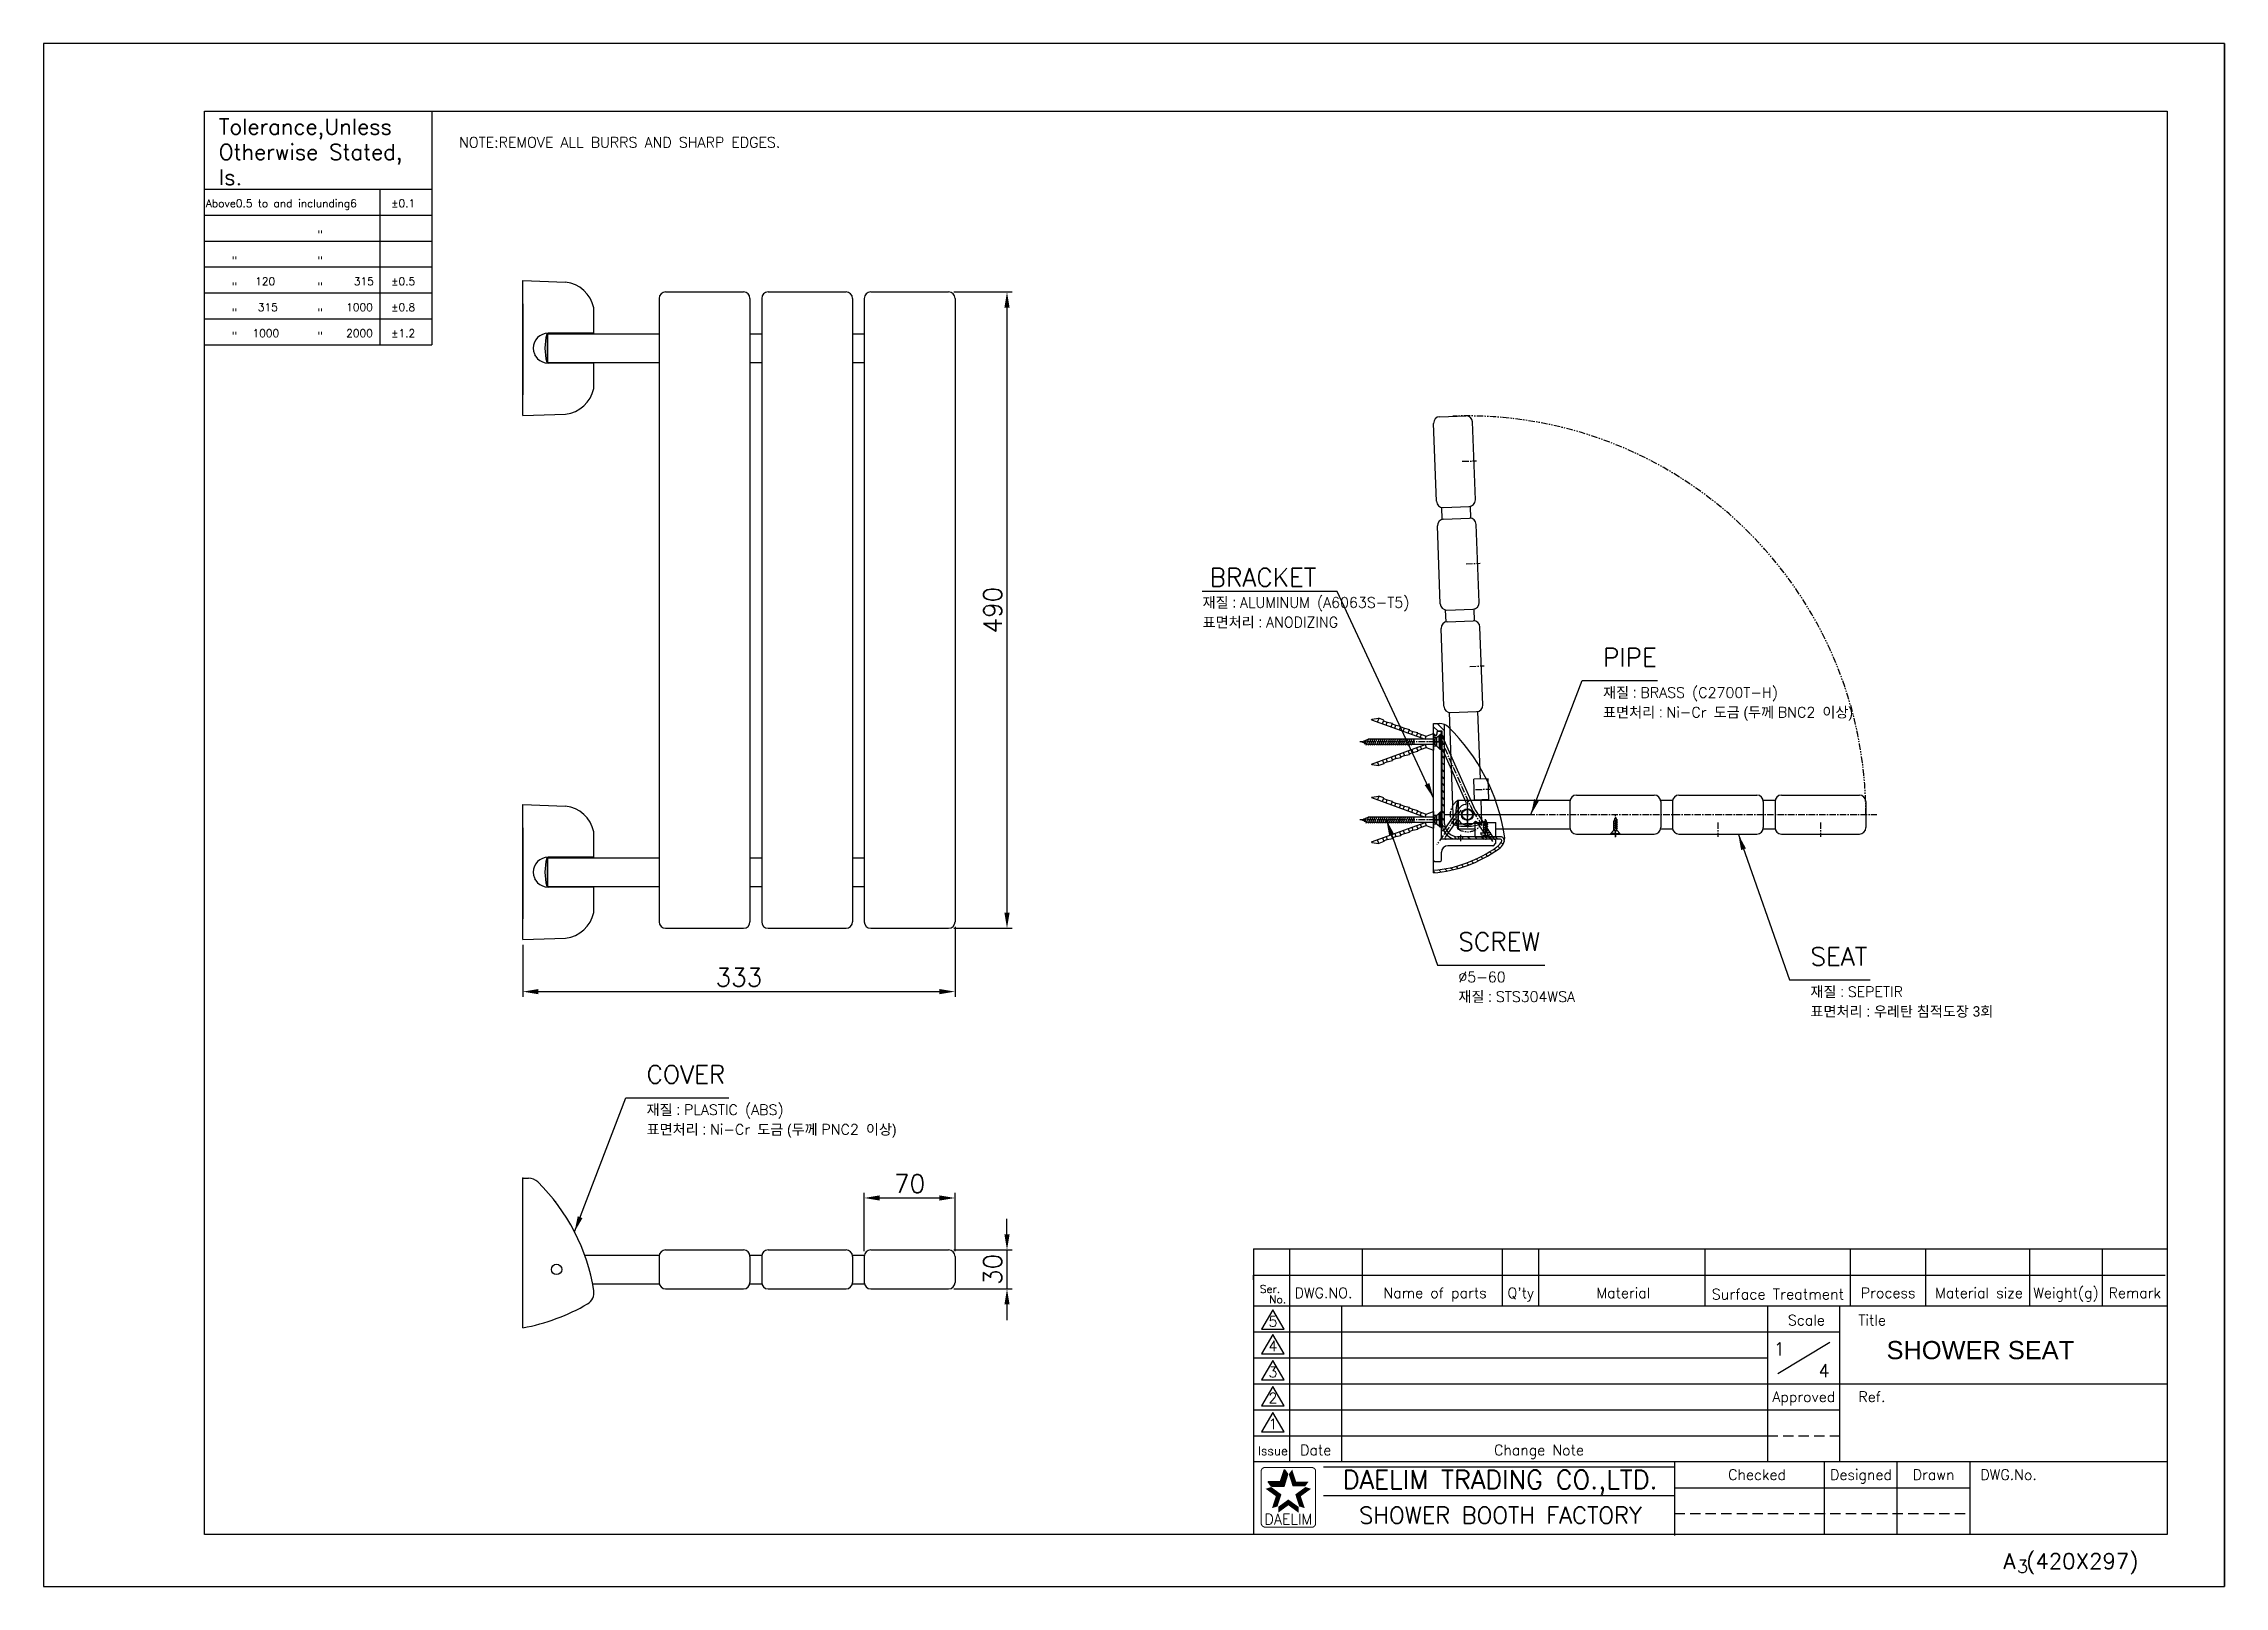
# Model space of a CAD drawing. Header units: inches. Extents: x 1 to 2363, y -2329 to -426.
# Drawn here: x 1 to 421, y -1780.5 to -1483.5 of the extents above; entities that cross this region are included whole.
import ezdxf
from ezdxf.enums import TextEntityAlignment as Align

# ---------------------------------------------------------------- set-up
doc = ezdxf.new("R2010")
doc.units = ezdxf.units.IN
doc.header["$MEASUREMENT"] = 0
for name, pattern in [('CENTER', [2, 1.25, -0.25, 0.25, -0.25]), ('HIDDEN', [0.375, 0.25, -0.125]), ('PHANTOM', [2.5, 1.25, -0.25, 0.25, -0.25, 0.25, -0.25])]:
    doc.linetypes.add(name, pattern=pattern)
doc.layers.get('0').update_dxf_attribs({"color": 2, "linetype": 'CONTINUOUS'})
doc.layers.get('DEFPOINTS').update_dxf_attribs({"linetype": 'CONTINUOUS'})
for name, color, linetype in [('CL', 2, 'CENTER'), ('D', 2, 'CONTINUOUS'), ('DIM', 2, 'CONTINUOUS'), ('DWG', 7, 'CONTINUOUS'), ('PH', 3, 'PHANTOM'), ('TXT', 5, 'CONTINUOUS')]:
    doc.layers.add(name, color=color, linetype=linetype)
doc.styles.add('GHS', font='romans.shx')
doc.styles.add('ROMANS', font='romans', dxfattribs={"height": 0.075529})
doc.styles.get("Standard").update_dxf_attribs({"font": 'ROMANS.SHX'})
doc.styles.add('STYLE1', font='Dotum.ttf')
doc.dimstyles.new('ISO-25', dxfattribs={"dimtxt": 2.5, "dimasz": 2.5, "dimexe": 1.25, "dimexo": 0.625, "dimtad": 1, "dimdec": 4, "dimdsep": 46, "dimlunit": 6, "dimtxsty": 'Standard', "dimcen": 2.5, "dimadec": 0, "dimazin": 0, "dimtfac": 1, "dimtdec": 4, "dimtmove": 0, "dimatfit": 3, "dimfxl": 1, "dimtolj": 1, "dimtzin": 0, "dimarcsym": 0})
doc.dimstyles.get("Standard").update_dxf_attribs({"dimtxt": 0.18, "dimasz": 0.18, "dimexe": 0.18, "dimexo": 0.0625, "dimgap": 0.09, "dimtad": 0, "dimtih": 1, "dimtoh": 1, "dimdec": 4, "dimzin": 0, "dimdsep": 46, "dimtxsty": 'Standard', "dimcen": 0.09, "dimadec": 0, "dimazin": 0, "dimtfac": 1, "dimtdec": 4, "dimtofl": 0, "dimtmove": 0, "dimatfit": 3, "dimfxl": 1, "dimtolj": 1, "dimtzin": 0, "dimarcsym": 0})
pattern_1 = [(135, (1006.7835, -1446.1835), (0.6629126, 0.6629126), [])]

msp = doc.modelspace()

# ---------------------------------------------------------------- texts
at = {"color": 5, "style": 'ROMANS'}
msp.add_text('DAELIM TRADING CO.,LTD.', height=3.6, dxfattribs=at).set_placement((281.5098, -1760.4788), align=Align.MIDDLE)
at = {"layer": 'D', "style": 'GHS'}
for s, p in [('1', (334.2133, -1736.0134)), (' 4', (341.1078, -1740.1776))]:
    msp.add_text(s, height=2.5, dxfattribs=at).set_placement(p)
at = {"layer": 'D', "color": 7, "style": 'GHS'}
for s, height, p in [('A (420X297)', 3, (378.4822, -1777.1353)), ('3', 2.5, (381.0833, -1777.887))]:
    msp.add_text(s, height=height, dxfattribs=at).set_placement(p)
at = {"layer": 'DIM', "style": 'GHS'}
for s, insert, char_height, attachment_point in [('BRACKET', (246.127, -1584.4787), 3.5, 3), ('{\\fGulim|b0|i0|c129|p49;재질 : }ALUMINUM (A6063S-T5)', (224.2133, -1590.0679), 2, 1), ('{\\fGulim|b0|i0|c129|p49;표면처리 : }ANODIZING', (224.2133, -1593.8573), 2, 1), ('PIPE', (301.3448, -1599.8648), 3.5, 1), ('{\\fGulim|b0|i0|c129|p49;재질 : }BRASS (C2700T-H)', (301.3448, -1607.4067), 2, 1), ('{\\fGulim|b0|i0|c129|p49;표면처리 : }Ni-Cr {\\fGulim|b0|i0|c129|p49;도금 (두께 }BNC2 {\\fGulim|b0|i0|c129|p49;이상)}', (301.3448, -1611.1961), 2, 1), ('SCREW', (273.49, -1654.6189), 3.5, 1), ('SEAT', (341.2846, -1657.4566), 3.5, 1), ('%%c5-60', (273.49, -1662.1608), 2, 1), ('{\\fGulim|b0|i0|c129|p49;재질 : }STS304WSA', (273.49, -1665.9501), 2, 1), ('{\\fGulim|b0|i0|c129|p49;재질 : }SEPETIR', (341.2846, -1664.9985), 2, 1), ('{\\fGulim|b0|i0|c129|p49;표면처리 : 우레탄 침적도장 3회}', (341.2846, -1668.7878), 2, 1), ('COVER', (117.142, -1680.1749), 3.5, 1), ('{\\fGulim|b0|i0|c129|p49;재질 : }PLASTIC (ABS)', (117.142, -1687.7168), 2, 1), ('{\\fGulim|b0|i0|c129|p49;표면처리 : }Ni-Cr {\\fGulim|b0|i0|c129|p49;도금 (두께 }PNC2 {\\fGulim|b0|i0|c129|p49;이상)}', (117.142, -1691.5061), 2, 1)]:
    msp.add_mtext(s, dxfattribs=dict(at, insert=insert, char_height=char_height, attachment_point=attachment_point))
at = {"layer": 'DWG', "color": 2, "style": 'ROMANS'}
for s, height, p in [('Tolerance,Unless', 3, (34.7598, -1500.9788)), ('Otherwise Stated,', 3, (34.7598, -1505.836)), ('NOTE:REMOVE ALL BURRS AND SHARP EDGES.', 2, (81.0098, -1503.4788)), ('Is.', 3, (34.7598, -1510.6931)), ('Above0.5 to and inclunding6', 1.5, (32.2598, -1514.9788)), ('%%P0.1', 1.5, (67.9212, -1514.9788)), ('"', 1.5, (53.7598, -1520.9788)), ('"', 1.5, (37.2598, -1525.9788)), ('"', 1.5, (53.7598, -1525.9788)), ('120', 1.5, (41.7598, -1529.9788)), ('315', 1.5, (60.7598, -1529.9788)), ('%%p0.5', 1.5, (67.9337, -1529.9788)), ('"', 1.5, (37.2598, -1530.9788)), ('"', 1.5, (53.7598, -1530.9788)), ('"', 1.5, (37.2598, -1535.9788)), ('315', 1.5, (42.2598, -1534.9788)), ('"', 1.5, (53.7598, -1535.9788)), ('1000', 1.5, (59.2598, -1534.9788)), ('%%P0.8', 1.5, (67.9337, -1534.9788)), ('"', 1.5, (37.2598, -1540.4788)), ('1000', 1.5, (41.2598, -1539.9788)), ('"', 1.5, (53.7598, -1540.4788)), ('2000', 1.5, (59.2598, -1539.9788)), ('%%P1.2', 1.5, (67.9337, -1539.9788)), ('Ser.', 1.5, (235.2598, -1723.9788)), ('No.', 1.5, (237.0098, -1725.9788)), ('Title', 2, (350.5098, -1730.2288)), ('Ref.', 2, (350.5098, -1744.9788)), ('DWG.No.', 2, (374.0098, -1759.9788))]:
    msp.add_text(s, height=height, dxfattribs=at).set_placement(p)
for s, height, p in [('DWG.NO.', 2, (247.5098, -1724.9788)), ('Name of parts', 2, (269.0098, -1724.9788)), ("Q'ty", 2, (285.5098, -1724.9788)), ('Material', 2, (305.2598, -1724.9788)), ('Process', 2, (356.2598, -1724.9788)), ('Material size', 2, (373.7598, -1724.9788)), ('Weight(g)', 2, (390.5098, -1724.9788)), ('Remark', 2, (403.7598, -1724.9788)), ('5', 2, (237.7598, -1730.4788)), ('Scale', 2, (340.5098, -1730.2288)), ('4', 2, (237.7598, -1735.2288)), ('3', 2, (237.7598, -1740.2288)), ('Approved', 2, (340.0098, -1744.9788)), ('2', 2, (237.7598, -1745.2288)), ('1', 2, (237.7598, -1750.2288)), ('Issue', 1.7, (237.7598, -1755.2288)), ('Date', 2, (246.0098, -1755.2288)), ('Change Note', 2, (289.0098, -1755.2288)), ('Checked', 2, (331.0098, -1759.9788)), ('Designed', 2, (351.0098, -1759.9788)), ('Drawn', 2, (365.0098, -1759.9788)), ('DAELIM', 2, (240.7373, -1768.5443))]:
    msp.add_text(s, height=height, dxfattribs=at).set_placement(p, align=Align.CENTER)
at = {"layer": 'DWG', "color": 2, "style": 'ROMANS', "width": 0.907627}
msp.add_text('Surface Treatment', height=2, dxfattribs=at).set_placement((322.2598, -1725.2288), (347.7598, -1725.2288), align=Align.FIT)
at = {"layer": 'TXT', "color": 2, "linetype": 'Continuous', "style": 'ROMANS'}
msp.add_text('SHOWER BOOTH FACTORY', height=3.2, dxfattribs=at).set_placement((281.5966, -1766.7834), align=Align.MIDDLE)
at = {"layer": 'TXT', "insert": (374.0088, -1735.0164), "char_height": 3.5, "width": 63, "attachment_point": 5, "style": 'STYLE1'}
msp.add_mtext('{\\fArial|b0|i0|c0|p32;SHOWER SEAT}', dxfattribs=at)

# ---------------------------------------------------------------- blocks, each defined once
blk = doc.blocks.new('BORDER')
for p, q in [((1, 1), (0, 1)), ((0, 1), (0, 0)), ((1, 0), (1, 1)), ((0, 0), (1, 0))]:
    blk.add_line(p, q)
blk = doc.blocks.new('*D121')
at = {"layer": 'DEFPOINTS', "color": 0, "transparency": 16777216}
for p in [(175.3, -1531.29), (175.3, -1653.79), (186.55, -1653.79)]:
    blk.add_point(p, dxfattribs=at)
at = {"layer": 'DWG', "color": 2, "lineweight": -2, "transparency": 16777216}
for p, q in [((176.3, -1531.29), (187.55, -1531.29)), ((186.55, -1534.29), (186.55, -1650.79)), ((176.3, -1653.79), (187.55, -1653.79))]:
    blk.add_line(p, q, dxfattribs=at)
at = {"layer": 'DWG', "color": 2, "transparency": 16777216}
for points in [[(186.05, -1534.29), (187.05, -1534.29), (186.55, -1531.29)], [(186.05, -1650.79), (187.05, -1650.79), (186.55, -1653.79)]]:
    blk.add_solid(points, dxfattribs=at)
at = {"layer": 'DWG', "color": 2, "transparency": 16777216, "insert": (183.8, -1592.54), "char_height": 3.5, "attachment_point": 5, "rotation": 90, "style": 'GHS'}
blk.add_mtext('\\A1;490', dxfattribs=at)
blk = doc.blocks.new('*D122')
at = {"layer": 'DEFPOINTS', "color": 0, "transparency": 16777216}
for p in [(176.55, -1652.54), (93.3, -1655.98), (176.55, -1665.98)]:
    blk.add_point(p, dxfattribs=at)
at = {"layer": 'DWG', "color": 2, "lineweight": -2, "transparency": 16777216}
for p, q in [((176.55, -1653.54), (176.55, -1666.98)), ((93.3, -1656.98), (93.3, -1666.98)), ((96.3, -1665.98), (173.55, -1665.98))]:
    blk.add_line(p, q, dxfattribs=at)
at = {"layer": 'DWG', "color": 2, "transparency": 16777216}
for points in [[(96.3, -1665.48), (96.3, -1666.48), (93.3, -1665.98)], [(173.55, -1665.48), (173.55, -1666.48), (176.55, -1665.98)]]:
    blk.add_solid(points, dxfattribs=at)
at = {"layer": 'DWG', "color": 2, "transparency": 16777216, "insert": (134.93, -1663.23), "char_height": 3.5, "attachment_point": 5, "style": 'GHS'}
blk.add_mtext('\\A1;333', dxfattribs=at)
blk = doc.blocks.new('*D123')
at = {"layer": 'DEFPOINTS', "color": 0, "transparency": 16777216}
for p in [(175.3, -1715.71), (175.3, -1723.21), (186.55, -1723.21)]:
    blk.add_point(p, dxfattribs=at)
at = {"layer": 'DWG', "color": 2, "lineweight": -2, "transparency": 16777216}
for p, q in [((186.55, -1712.71), (186.55, -1709.71)), ((176.3, -1715.71), (187.55, -1715.71)), ((186.55, -1715.71), (186.55, -1723.21)), ((176.3, -1723.21), (187.55, -1723.21)), ((186.55, -1726.21), (186.55, -1729.21))]:
    blk.add_line(p, q, dxfattribs=at)
at = {"layer": 'DWG', "color": 2, "transparency": 16777216}
for points in [[(186.05, -1712.71), (187.05, -1712.71), (186.55, -1715.71)], [(186.05, -1726.21), (187.05, -1726.21), (186.55, -1723.21)]]:
    blk.add_solid(points, dxfattribs=at)
at = {"layer": 'DWG', "color": 2, "transparency": 16777216, "insert": (183.8, -1719.46), "char_height": 3.5, "attachment_point": 5, "rotation": 90, "style": 'GHS'}
blk.add_mtext('\\A1;30', dxfattribs=at)
blk = doc.blocks.new('*D124')
at = {"layer": 'DEFPOINTS', "color": 0, "transparency": 16777216}
for p in [(176.55, -1705.71), (159.05, -1716.96), (176.55, -1716.96)]:
    blk.add_point(p, dxfattribs=at)
at = {"layer": 'DWG', "color": 2, "lineweight": -2, "transparency": 16777216}
for p, q in [((159.05, -1715.96), (159.05, -1704.71)), ((176.55, -1715.96), (176.55, -1704.71)), ((162.05, -1705.71), (173.55, -1705.71))]:
    blk.add_line(p, q, dxfattribs=at)
at = {"layer": 'DWG', "color": 2, "transparency": 16777216}
for points in [[(162.05, -1705.21), (162.05, -1706.21), (159.05, -1705.71)], [(173.55, -1705.21), (173.55, -1706.21), (176.55, -1705.71)]]:
    blk.add_solid(points, dxfattribs=at)
at = {"layer": 'DWG', "color": 2, "transparency": 16777216, "insert": (167.8, -1702.96), "char_height": 3.5, "attachment_point": 5, "style": 'GHS'}
blk.add_mtext('\\A1;70', dxfattribs=at)

# ---------------------------------------------------------------- dimensions: what is measured, and where the dimension line sits
at = {"layer": 'DWG'}
for base, p1, p2, text, picture, middle in [((186.5514, -1653.7885), (175.3014, -1531.2885), (175.3014, -1653.7885), '490', '*D121', (183.8014, -1592.5385)), ((186.5514, -1723.2101), (175.3014, -1715.7101), (175.3014, -1723.2101), '30', '*D123', (183.8014, -1719.4601))]:
    dim = msp.add_linear_dim(base=base, p1=p1, p2=p2, angle=90, text=text, dimstyle='Standard', override={"dimtxt": 3.5, "dimasz": 3, "dimexe": 1, "dimexo": 1, "dimgap": 1, "dimtad": 1, "dimtih": 0, "dimtoh": 0, "dimdec": 3, "dimzin": 8, "dimtxsty": 'GHS', "dimcen": 0, "dimclrd": 2, "dimclre": 2, "dimclrt": 2, "dimtdec": 3, "dimtix": 1, "dimtofl": 1, "dimtzin": 8}, dxfattribs=at)
    dim.commit()
    dim.dimension.update_dxf_attribs({"geometry": picture, "text_midpoint": middle})
for base, p1, p2, text, picture, middle in [((176.5514, -1665.976), (93.3014, -1655.976), (176.5514, -1652.5385), '333', '*D122', (134.9264, -1663.226)), ((176.5514, -1705.7101), (159.0514, -1716.9601), (176.5514, -1716.9601), '70', '*D124', (167.8014, -1702.9601))]:
    dim = msp.add_linear_dim(base=base, p1=p1, p2=p2, text=text, dimstyle='Standard', override={"dimtxt": 3.5, "dimasz": 3, "dimexe": 1, "dimexo": 1, "dimgap": 1, "dimtad": 1, "dimtih": 0, "dimtoh": 0, "dimdec": 3, "dimzin": 8, "dimtxsty": 'GHS', "dimcen": 0, "dimclrd": 2, "dimclre": 2, "dimclrt": 2, "dimtdec": 3, "dimtix": 1, "dimtofl": 1, "dimtzin": 8}, dxfattribs=at)
    dim.commit()
    dim.dimension.update_dxf_attribs({"geometry": picture, "text_midpoint": middle})

# ---------------------------------------------------------------- hatches: boundary and pattern name
at = {"layer": 'D'}
h = msp.add_hatch(dxfattribs=at)
h.set_pattern_fill('ANSI31', color=256, scale=7.5, style=0)
h.set_pattern_definition(pattern_1)
h.paths.add_polyline_path([(273.3384, -1636.1519), (273.3385, -1636.1519), (273.3385, -1636.6519), (273.3384, -1636.6519, -0.41421356), (270.3384, -1633.6519), (270.3384, -1615.8555), (269.5885, -1615.8555, 0.21886597), (269.3987, -1615.9427), (268.7135, -1615.355), (268.7135, -1614.3556), (269.8389, -1614.3556, -0.10319261), (270.8384, -1614.5642), (270.8384, -1633.6519, 0.41421356)])
h.paths.add_polyline_path([(268.7135, -1615.355), (269.3987, -1615.9427, 0.17910997), (269.3385, -1616.1055), (269.3385, -1616.3554, -0.41421356), (269.0885, -1616.6054), (268.7135, -1616.6054)], flags=16)
h = msp.add_hatch(dxfattribs=at)
h.set_pattern_fill('ANSI31', color=256, scale=7.5, style=0)
h.set_pattern_definition(pattern_1)
h.paths.add_polyline_path([(280.9166, -1638.1046, 0.03516669), (281.1499, -1637.9479, 0.09069089), (281.6469, -1638.1788, -0.05759142), (281.1888, -1638.5247, -0.1354137), (268.7135, -1643.128), (268.7135, -1642.6262, 0.13522306)])
h.paths.add_polyline_path([(281.8266, -1636.9779, 0.5078796), (281.5884, -1636.6519), (280.5074, -1636.6519, -0.08439571), (280.6103, -1636.1519), (281.5884, -1636.1519, -0.5078796), (282.3029, -1637.13, -0.12565977), (281.6469, -1638.1788, -0.09069089), (281.1499, -1637.9479, 0.15121756)])
h.paths.add_polyline_path([(280.6103, -1636.1519, 0.08439571), (280.5074, -1636.6519), (274.5885, -1636.6519), (274.5885, -1636.1519)])

# ---------------------------------------------------------------- linework, layer by layer
at = {"color": 2}
msp.add_line((421.0098, -1483.4788), (421.0098, -1780.4788), dxfattribs=at)
at = {"color": 5}
for p, q in [((32.0098, -1496.4788), (410.0098, -1496.4788)), ((32.0098, -1770.4788), (32.0098, -1496.4788)), ((410.0098, -1496.4788), (410.0098, -1770.4788)), ((410.0098, -1770.4788), (32.0098, -1770.4788))]:
    msp.add_line(p, q, dxfattribs=at)
at = {"linetype": 'ByBlock'}
msp.add_line((270.2135, -1625.2877), (270.2135, -1625.2435), dxfattribs=at)
at = {"layer": 'CL'}
for p, q in [((274.2296, -1563.8925), (276.9778, -1563.792)), ((274.9511, -1583.6293), (277.6992, -1583.5288)), ((275.6725, -1603.3661), (278.4206, -1603.2657)), ((276.3154, -1631.3036), (269.8845, -1616.8597)), ((269.076, -1617.9019), (254.5234, -1617.9019)), ((270.5415, -1617.9019), (268.06, -1617.9019)), ((275.2135, -1629.1519), (275.2135, -1634.6519)), ((275.2135, -1629.1519), (275.2135, -1634.6519)), ((275.2135, -1629.1519), (275.2135, -1634.6519)), ((275.2135, -1629.1519), (275.2135, -1634.6519)), ((275.2135, -1629.1519), (275.2135, -1634.6519)), ((276.7898, -1627.0911), (279.538, -1626.9907)), ((269.076, -1632.9019), (254.5234, -1632.9019)), ((270.5415, -1632.9019), (268.06, -1632.9019)), ((273.9745, -1631.0344), (269.3385, -1637.6553)), ((270.7498, -1631.9019), (287.4624, -1631.9019)), ((270.7498, -1631.9019), (287.4624, -1631.9019)), ((270.7498, -1631.9019), (287.4624, -1631.9019)), ((270.7498, -1631.9019), (287.4624, -1631.9019)), ((270.9455, -1631.9019), (354.0619, -1631.9019)), ((273.0624, -1631.9019), (277.3646, -1631.9019)), ((273.0624, -1631.9019), (277.3646, -1631.9019)), ((275.2135, -1634.194), (275.2135, -1629.6099)), ((275.2135, -1634.194), (275.2135, -1629.6099)), ((275.2135, -1633.8628), (275.2135, -1629.8156)), ((275.2135, -1633.8628), (275.2135, -1629.8156)), ((276.3154, -1631.3036), (280.0757, -1637.094)), ((278.7135, -1636.0591), (278.7135, -1632.7274)), ((278.7135, -1633.6529), (278.7135, -1636.4029)), ((303.7135, -1636.2173), (303.7135, -1632.0118)), ((303.7135, -1633.4029), (303.7135, -1636.1529)), ((323.4635, -1633.4029), (323.4635, -1636.1529)), ((343.2135, -1633.4029), (343.2135, -1636.1529))]:
    msp.add_line(p, q, dxfattribs=at)
at = {"layer": 'CL', "color": 2, "ltscale": 3}
for p, q in [((270.455, -1617.9019), (267.715, -1617.9019)), ((270.455, -1632.9019), (267.715, -1632.9019))]:
    msp.add_line(p, q, dxfattribs=at)
at = {"layer": 'CL', "color": 1}
for p, q in [((275.2135, -1629.1519), (275.2135, -1634.6519)), ((275.2135, -1629.1519), (275.2135, -1634.6519)), ((275.2135, -1629.1519), (275.2135, -1634.6519)), ((275.2135, -1629.1519), (275.2135, -1634.6519)), ((275.2135, -1629.1519), (275.2135, -1634.6519)), ((275.2135, -1634.194), (275.2135, -1629.6099)), ((275.2135, -1634.194), (275.2135, -1629.6099)), ((275.2135, -1634.194), (275.2135, -1629.6099)), ((275.2135, -1634.194), (275.2135, -1629.6099))]:
    msp.add_line(p, q, dxfattribs=at)
at = {"layer": 'CL', "color": 2}
for p, q in [((275.2135, -1629.1519), (275.2135, -1634.6519)), ((275.2135, -1629.1519), (275.2135, -1634.6519)), ((273.0624, -1631.9019), (277.3646, -1631.9019)), ((273.0624, -1631.9019), (277.3646, -1631.9019)), ((275.2135, -1634.194), (275.2135, -1629.6099)), ((275.2135, -1634.194), (275.2135, -1629.6099)), ((273.9635, -1637.0209), (273.9635, -1635.6861))]:
    msp.add_line(p, q, dxfattribs=at)
at = {"layer": 'DEFPOINTS', "color": 0, "linetype": 'ByBlock'}
for p in [(105.0791, -1531.0128), (97.9264, -1539.351), (105.1808, -1553.0929), (98.0514, -1554.9352), (98.0514, -1554.9352), (101.5514, -1554.813), (268.7135, -1614.3556), (268.7135, -1614.3556), (268.7135, -1616.9019), (269.3385, -1616.1055), (269.3385, -1616.1519), (269.3385, -1616.2304), (269.3987, -1615.9427), (269.9635, -1615.9019), (269.9635, -1615.9019), (270.2135, -1616.3692), (270.2999, -1616.5632), (270.2999, -1616.5632), (270.3384, -1615.8555), (270.2135, -1617.2912), (275.0041, -1618.9059), (275.2135, -1629.1519), (105.0791, -1631.8878), (270.8384, -1631.9019), (271.9097, -1631.9019), (272.9957, -1631.0896), (274.2578, -1632.4955), (274.6087, -1632.8506), (274.688, -1632.7674), (275.739, -1631.0365), (275.8182, -1630.9533), (276.1692, -1631.3084), (278.0301, -1633.6752), (283.2343, -1631.9019), (283.2343, -1631.9019), (283.2343, -1631.9019), (283.2343, -1631.9019), (283.2343, -1631.9019), (283.2343, -1631.9019), (270.2135, -1635.9916), (270.2135, -1636.6519), (273.3385, -1634.6519), (275.2135, -1634.6519), (275.3342, -1635.2036), (281.9553, -1636.2478), (282.1069, -1636.36), (282.2773, -1636.6055), (97.9264, -1640.226), (276.0575, -1641.3623), (98.0514, -1645.726), (105.1808, -1653.9679), (98.0514, -1655.8102), (98.0514, -1655.8102), (101.5514, -1655.688)]:
    msp.add_point(p, dxfattribs=at)
at = {"layer": 'DEFPOINTS', "color": 1, "linetype": 'ByBlock'}
for p in [(99.8014, -1539.351), (268.7135, -1614.3556), (275.2135, -1629.1519), (275.2135, -1634.6519), (280.8569, -1636.36), (282.2667, -1636.5819), (99.8014, -1640.226)]:
    msp.add_point(p, dxfattribs=at)
at = {"layer": 'DEFPOINTS', "linetype": 'ByBlock'}
for p in [(268.7135, -1616.9019), (269.3385, -1616.1055), (269.3385, -1616.1519), (269.3385, -1616.2304), (270.2135, -1625.5377)]:
    msp.add_point(p, dxfattribs=at)
at = {"layer": 'DIM'}
for p, q in [((268.8885, -1617.9019), (270.262, -1617.9019)), ((268.8885, -1632.9019), (270.262, -1632.9019))]:
    msp.add_line(p, q, dxfattribs=at)
at = {"layer": 'DWG', "color": 7}
for p, q in [((75.7598, -1496.4788), (75.7598, -1541.4788)), ((32.0098, -1541.4788), (75.7598, -1541.4788)), ((234.0098, -1720.5974), (409.6038, -1720.5974)), ((333.0098, -1726.4788), (333.0098, -1756.4448)), ((346.8706, -1726.4788), (346.8706, -1756.4448)), ((333.0098, -1731.4788), (346.8706, -1731.4788)), ((333.0098, -1746.4788), (346.8706, -1746.4788)), ((234.0098, -1756.4448), (410.0112, -1756.4448)), ((315.0966, -1756.6485), (315.0966, -1770.7023)), ((372.0098, -1756.4448), (372.0098, -1770.4788))]:
    msp.add_line(p, q, dxfattribs=at)
at = {"layer": 'DWG', "color": 2}
for p, q in [((32.0098, -1511.4788), (75.7598, -1511.4788)), ((65.7598, -1511.4788), (65.7598, -1541.4788)), ((32.0098, -1516.4788), (75.7598, -1516.4788)), ((32.0098, -1521.4788), (75.7598, -1521.4788)), ((32.0098, -1526.4788), (75.7598, -1526.4788)), ((32.0098, -1531.4788), (75.7598, -1531.4788)), ((32.0098, -1536.4788), (75.7598, -1536.4788)), ((234.0098, -1715.4788), (410.0098, -1715.4788)), ((234.0098, -1715.4788), (234.0098, -1770.4788)), ((241.0098, -1726.4788), (241.0098, -1715.4788)), ((255.0098, -1726.4788), (255.0098, -1715.4788)), ((282.0098, -1726.4788), (282.0098, -1715.4788)), ((289.0098, -1726.4788), (289.0098, -1715.4788)), ((321.0098, -1726.4788), (321.0098, -1715.4788)), ((349.0098, -1726.4788), (349.0098, -1715.4788)), ((363.5098, -1726.4788), (363.5098, -1715.4788)), ((383.5098, -1726.4788), (383.5098, -1715.4788)), ((397.5098, -1726.4788), (397.5098, -1715.4788)), ((234.0098, -1721.4788), (234.0098, -1720.5974)), ((234.0098, -1726.4788), (410.0098, -1726.4788)), ((241.0098, -1756.4788), (241.0098, -1726.4788)), ((251.0098, -1756.4788), (251.0098, -1726.4788)), ((234.0098, -1731.4788), (333.0098, -1731.4788)), ((335.0098, -1739.4788), (345.0098, -1733.4788)), ((234.0098, -1736.4788), (333.0098, -1736.4788)), ((234.0098, -1741.4788), (410.0098, -1741.4788)), ((234.0098, -1746.4788), (333.0098, -1746.4788)), ((234.0098, -1751.4788), (333.0098, -1751.4788)), ((239.249, -1760.2958), (239.9984, -1757.9895)), ((239.9141, -1761.2112), (240.6635, -1758.9049)), ((240.6635, -1758.9049), (239.9984, -1757.9895)), ((247.5098, -1757.4788), (315.0098, -1757.4788)), ((344.0098, -1770.4788), (344.0098, -1756.4788)), ((358.0098, -1770.4788), (358.0098, -1756.4788)), ((237.4891, -1761.2112), (236.824, -1760.2958)), ((236.824, -1760.2958), (239.249, -1760.2958)), ((237.4891, -1761.2112), (239.9141, -1761.2112)), ((247.5098, -1762.9788), (315.0098, -1762.9788)), ((315.0966, -1761.4788), (372.0098, -1761.4788))]:
    msp.add_line(p, q, dxfattribs=at)
at = {"layer": 'DWG'}
for p, q in [((93.3014, -1555.101), (93.3014, -1529.101)), ((93.3014, -1529.101), (101.5514, -1529.3891)), ((119.5514, -1532.5385), (119.5514, -1652.5385)), ((120.8014, -1531.2885), (135.8014, -1531.2885)), ((137.0514, -1532.5385), (137.0514, -1652.5385)), ((139.3014, -1532.5385), (139.3014, -1652.5385)), ((140.5514, -1531.2885), (155.5514, -1531.2885)), ((156.8014, -1532.5385), (156.8014, -1652.5385)), ((159.0514, -1532.5385), (159.0514, -1652.5385)), ((160.3014, -1531.2885), (175.3014, -1531.2885)), ((176.5514, -1532.5385), (176.5514, -1652.5385)), ((93.3014, -1533.5932), (93.3014, -1551.0932)), ((107.0014, -1539.351), (107.0014, -1534.8273)), ((97.9645, -1539.351), (98.0514, -1539.351)), ((98.0514, -1539.351), (98.0514, -1544.351)), ((98.0514, -1544.726), (98.0514, -1539.476)), ((98.0514, -1543.351), (98.0514, -1540.851)), ((98.1764, -1539.351), (119.5514, -1539.351)), ((98.1764, -1539.351), (102.5514, -1539.351)), ((98.1764, -1539.351), (102.5514, -1539.351)), ((107.0014, -1539.226), (98.1895, -1539.226)), ((137.0514, -1539.351), (139.3014, -1539.351)), ((156.8014, -1539.351), (159.0514, -1539.351)), ((97.9645, -1544.851), (98.0514, -1544.851)), ((98.0514, -1544.351), (98.0514, -1544.851)), ((98.1764, -1544.851), (119.5514, -1544.851)), ((98.1764, -1544.851), (105.0201, -1544.851)), ((98.1764, -1544.851), (105.0201, -1544.851)), ((107.0014, -1544.976), (98.1895, -1544.976)), ((107.0014, -1549.3748), (107.0014, -1544.851)), ((137.0514, -1544.851), (139.3014, -1544.851)), ((156.8014, -1544.851), (159.0514, -1544.851)), ((93.3014, -1555.101), (101.5514, -1554.813)), ((269.2561, -1571.5793), (268.7082, -1556.5893)), ((269.9117, -1555.2945), (274.9084, -1555.1118)), ((276.7511, -1571.3053), (276.2032, -1556.3153)), ((270.3833, -1575.0404), (270.3011, -1572.7919)), ((270.5509, -1572.7828), (275.5476, -1572.6001)), ((270.6331, -1575.0313), (275.6298, -1574.8486)), ((275.8796, -1574.8395), (275.7974, -1572.591)), ((269.9775, -1591.3161), (269.4296, -1576.3261)), ((277.4725, -1591.0421), (276.9246, -1576.0522)), ((271.1047, -1594.7772), (271.0225, -1592.5287)), ((271.2723, -1592.5196), (276.269, -1592.337)), ((271.3545, -1594.7681), (276.3512, -1594.5855)), ((276.601, -1594.5763), (276.5188, -1592.3278)), ((278.1939, -1610.779), (277.646, -1595.789)), ((270.6989, -1611.0529), (270.151, -1596.0629)), ((272.5247, -1633.6263), (271.7439, -1612.2656)), ((271.9937, -1612.2564), (276.9904, -1612.0738)), ((277.7151, -1625.056), (277.2402, -1612.0647)), ((268.7135, -1643.128), (268.7135, -1614.3556)), ((268.7135, -1614.3556), (269.8389, -1614.3556)), ((268.7135, -1616.6054), (269.0885, -1616.6054)), ((268.7135, -1617.0894), (268.7135, -1616.9019)), ((268.9635, -1616.6519), (269.0885, -1616.6519)), ((269.776, -1616.6519), (269.026, -1617.4019)), ((269.3385, -1616.1055), (269.3385, -1616.3554)), ((269.3385, -1616.1519), (269.3385, -1616.4019)), ((269.9635, -1616.4644), (269.3385, -1617.0894)), ((270.3384, -1615.8555), (269.5885, -1615.8555)), ((269.9635, -1615.9019), (269.5885, -1615.9019)), ((269.776, -1617.9019), (269.776, -1616.6519)), ((269.901, -1616.6519), (269.776, -1616.6519)), ((269.901, -1616.6519), (269.901, -1619.1519)), ((270.2135, -1616.4644), (269.9635, -1616.4644)), ((269.9635, -1619.3394), (269.9635, -1616.4644)), ((270.2135, -1616.3161), (270.2135, -1616.1519)), ((270.2135, -1629.0766), (270.2135, -1616.3161)), ((276.727, -1630.9987), (270.2351, -1616.4177)), ((270.3384, -1633.6519), (270.3384, -1615.8555)), ((270.8384, -1633.6519), (270.8384, -1614.5642)), ((254.901, -1617.9019), (256.1081, -1617.4019)), ((254.901, -1617.9019), (256.1081, -1618.4019)), ((255.4408, -1618.3144), (255.7741, -1617.4894)), ((255.755, -1618.5269), (256.26, -1617.2769)), ((269.026, -1617.4019), (256.1081, -1617.4019)), ((269.026, -1618.4019), (256.1081, -1618.4019)), ((256.155, -1618.5269), (256.66, -1617.2769)), ((256.555, -1618.5269), (257.06, -1617.2769)), ((256.955, -1618.5269), (257.46, -1617.2769)), ((257.355, -1618.5269), (257.86, -1617.2769)), ((257.755, -1618.5269), (258.26, -1617.2769)), ((258.155, -1618.5269), (258.66, -1617.2769)), ((258.555, -1618.5269), (259.06, -1617.2769)), ((258.955, -1618.5269), (259.46, -1617.2769)), ((259.355, -1618.5269), (259.86, -1617.2769)), ((259.755, -1618.5269), (260.26, -1617.2769)), ((260.155, -1618.5269), (260.66, -1617.2769)), ((260.555, -1618.5269), (261.06, -1617.2769)), ((260.955, -1618.5269), (261.46, -1617.2769)), ((261.355, -1618.5269), (261.86, -1617.2769)), ((261.755, -1618.5269), (262.26, -1617.2769)), ((262.08, -1618.5269), (262.585, -1617.2769)), ((262.48, -1618.5269), (262.985, -1617.2769)), ((262.88, -1618.5269), (263.385, -1617.2769)), ((263.28, -1618.5269), (263.785, -1617.2769)), ((263.68, -1618.5269), (264.185, -1617.2769)), ((264.08, -1618.5269), (264.585, -1617.2769)), ((264.48, -1618.5269), (264.901, -1617.4849)), ((264.901, -1617.4019), (264.901, -1618.4019)), ((268.7135, -1640.6519), (268.7135, -1617.0894)), ((269.3385, -1617.0894), (268.7135, -1617.0894)), ((269.3385, -1618.7144), (268.7135, -1618.7144)), ((269.026, -1618.4019), (269.026, -1617.4019)), ((269.776, -1619.1519), (269.026, -1618.4019)), ((269.3385, -1618.7144), (269.3385, -1617.0894)), ((269.9635, -1619.3394), (269.3385, -1618.7144)), ((269.776, -1617.9019), (269.776, -1619.1519)), ((269.901, -1619.1519), (269.776, -1619.1519)), ((270.2135, -1619.3394), (269.9635, -1619.3394)), ((275.0012, -1629.5811), (270.6919, -1619.9023)), ((279.2141, -1625.0012), (276.4659, -1625.1016)), ((276.612, -1629.099), (276.4659, -1625.1016)), ((279.3602, -1628.9985), (279.2141, -1625.0012)), ((270.2135, -1636.6519), (270.2135, -1629.0766)), ((273.3766, -1629.1519), (273.4635, -1629.1519)), ((273.4635, -1629.6519), (273.4635, -1629.1519)), ((273.4635, -1629.2769), (273.4635, -1634.5269)), ((273.5885, -1629.1519), (294.9635, -1629.1519)), ((279.3602, -1628.9985), (276.612, -1629.099)), ((278.021, -1633.4254), (277.8612, -1629.0533)), ((294.9635, -1629.4019), (294.9635, -1634.4019)), ((296.2135, -1628.1519), (311.2135, -1628.1519)), ((312.4635, -1629.1519), (314.7135, -1629.1519)), ((312.4635, -1629.4019), (312.4635, -1634.4019)), ((314.7135, -1629.4019), (314.7135, -1634.4019)), ((315.9635, -1628.1519), (330.9635, -1628.1519)), ((332.2135, -1629.1519), (334.4635, -1629.1519)), ((332.2135, -1629.4019), (332.2135, -1634.4019)), ((334.4635, -1629.4019), (334.4635, -1634.4019)), ((335.7135, -1628.1519), (350.7135, -1628.1519)), ((351.9635, -1629.4019), (351.9635, -1634.4019)), ((93.3014, -1655.976), (93.3014, -1629.976)), ((93.3014, -1629.976), (101.5514, -1630.2641)), ((254.901, -1632.9019), (256.1081, -1632.4019)), ((254.901, -1632.9019), (256.1081, -1633.4019)), ((255.1266, -1633.102), (255.303, -1632.6654)), ((255.4408, -1633.3144), (255.7741, -1632.4894)), ((255.755, -1633.5269), (256.26, -1632.2769)), ((269.026, -1632.4019), (256.1081, -1632.4019)), ((269.026, -1633.4019), (256.1081, -1633.4019)), ((256.155, -1633.5269), (256.66, -1632.2769)), ((256.555, -1633.5269), (257.06, -1632.2769)), ((256.955, -1633.5269), (257.46, -1632.2769)), ((257.355, -1633.5269), (257.86, -1632.2769)), ((257.755, -1633.5269), (258.26, -1632.2769)), ((258.155, -1633.5269), (258.66, -1632.2769)), ((258.555, -1633.5269), (259.06, -1632.2769)), ((258.955, -1633.5269), (259.46, -1632.2769)), ((259.355, -1633.5269), (259.86, -1632.2769)), ((259.755, -1633.5269), (260.26, -1632.2769)), ((260.155, -1633.5269), (260.66, -1632.2769)), ((260.555, -1633.5269), (261.06, -1632.2769)), ((260.955, -1633.5269), (261.46, -1632.2769)), ((261.355, -1633.5269), (261.86, -1632.2769)), ((261.755, -1633.5269), (262.26, -1632.2769)), ((262.08, -1633.5269), (262.585, -1632.2769)), ((262.48, -1633.5269), (262.985, -1632.2769)), ((262.88, -1633.5269), (263.385, -1632.2769)), ((263.28, -1633.5269), (263.785, -1632.2769)), ((263.68, -1633.5269), (264.185, -1632.2769)), ((264.08, -1633.5269), (264.585, -1632.2769)), ((264.48, -1633.5269), (264.901, -1632.4849)), ((264.901, -1632.4019), (264.901, -1633.4019)), ((269.3385, -1632.0894), (268.7135, -1632.0894)), ((269.3385, -1633.7144), (268.7135, -1633.7144)), ((269.776, -1631.6519), (269.026, -1632.4019)), ((269.026, -1633.4019), (269.026, -1632.4019)), ((269.776, -1634.1519), (269.026, -1633.4019)), ((269.9635, -1631.4644), (269.3385, -1632.0894)), ((269.3385, -1633.7144), (269.3385, -1632.0894)), ((269.9635, -1634.3394), (269.3385, -1633.7144)), ((269.776, -1632.9019), (269.776, -1631.6519)), ((269.901, -1631.6519), (269.776, -1631.6519)), ((269.776, -1632.9019), (269.776, -1634.1519)), ((269.901, -1631.6519), (269.901, -1634.1519)), ((269.901, -1632.9019), (269.901, -1631.9019)), ((269.9635, -1634.3394), (269.9635, -1631.4644)), ((270.2135, -1631.4644), (269.9635, -1631.4644)), ((273.5649, -1630.7476), (270.6683, -1634.8845)), ((273.1623, -1633.0661), (270.9269, -1636.2585)), ((273.0289, -1633.7329), (272.5292, -1633.7512)), ((272.5324, -1633.8381), (272.5292, -1633.7512)), ((272.6542, -1633.7466), (277.9007, -1633.5549)), ((278.0256, -1633.5503), (273.0289, -1633.7329)), ((273.4635, -1634.6519), (273.4635, -1629.6519)), ((273.4635, -1630.6519), (273.4635, -1633.1519)), ((276.7135, -1636.1519), (276.7135, -1633.4019)), ((276.7135, -1633.4019), (280.7135, -1633.4019)), ((276.7953, -1631.1245), (280.3109, -1636.5381)), ((277.0443, -1633.344), (278.9417, -1636.2658)), ((278.0288, -1633.6372), (278.0256, -1633.5503)), ((279.151, -1633.7812), (278.276, -1634.1347)), ((279.065, -1633.4159), (278.2896, -1633.7292)), ((278.9136, -1633.0771), (278.3798, -1633.2928)), ((278.7135, -1632.9019), (278.401, -1633.6564)), ((278.401, -1635.3519), (278.401, -1633.6564)), ((278.7135, -1632.9019), (279.026, -1633.6564)), ((279.026, -1635.3519), (279.026, -1633.6564)), ((280.7135, -1636.1519), (280.7135, -1633.4019)), ((304.151, -1632.9317), (303.276, -1633.2852)), ((304.151, -1633.3317), (303.276, -1633.6852)), ((304.151, -1633.7317), (303.276, -1634.0852)), ((303.7135, -1632.4019), (303.401, -1633.1564)), ((303.401, -1634.923), (303.401, -1633.1564)), ((303.9136, -1632.6276), (303.477, -1632.804)), ((303.7135, -1632.4019), (304.026, -1633.1564)), ((304.026, -1634.923), (304.026, -1633.1564)), ((93.3014, -1634.4682), (93.3014, -1651.9682)), ((107.0014, -1640.226), (107.0014, -1635.7023)), ((269.901, -1634.1519), (269.776, -1634.1519)), ((270.2135, -1634.3394), (269.9635, -1634.3394)), ((280.4232, -1636.6519), (270.2135, -1636.6519)), ((280.1099, -1637.9019), (271.4635, -1637.9019)), ((281.5884, -1636.1519), (273.3384, -1636.1519)), ((281.5884, -1636.6519), (273.3384, -1636.6519)), ((273.3766, -1634.6519), (273.4635, -1634.6519)), ((273.5885, -1634.6519), (276.7135, -1634.6519)), ((273.5885, -1636.6519), (273.5885, -1636.1519)), ((274.3385, -1636.6519), (274.3385, -1636.1519)), ((276.7135, -1636.1519), (280.7135, -1636.1519)), ((277.7135, -1635.4019), (278.7135, -1635.4019)), ((277.7135, -1635.424), (277.7135, -1635.4019)), ((279.151, -1634.1812), (278.276, -1634.5347)), ((279.151, -1634.5812), (278.276, -1634.9347)), ((279.151, -1634.9812), (278.276, -1635.3347)), ((279.7135, -1635.4019), (278.7135, -1635.4019)), ((279.7135, -1635.424), (279.7135, -1635.4019)), ((280.2867, -1637.8287), (280.6403, -1637.4751)), ((280.7135, -1634.6519), (294.9635, -1634.6519)), ((280.7135, -1637.2984), (280.7135, -1636.8987)), ((296.2135, -1635.6519), (311.2135, -1635.6519)), ((302.8385, -1635.5269), (303.3717, -1634.9937)), ((302.8385, -1635.6519), (302.8385, -1635.5269)), ((303.7135, -1635.5269), (302.8385, -1635.5269)), ((303.7135, -1635.6519), (302.8385, -1635.6519)), ((304.151, -1634.1317), (303.276, -1634.4852)), ((304.151, -1634.5317), (303.276, -1634.8852)), ((303.392, -1634.9644), (304.035, -1634.9644)), ((303.7135, -1635.5269), (304.5885, -1635.5269)), ((303.7135, -1635.6519), (304.5885, -1635.6519)), ((304.5885, -1635.5269), (304.0553, -1634.9937)), ((304.5885, -1635.6519), (304.5885, -1635.5269)), ((312.4635, -1634.6519), (314.7135, -1634.6519)), ((315.9635, -1635.6519), (330.9635, -1635.6519)), ((332.2135, -1634.6519), (334.4635, -1634.6519)), ((335.7135, -1635.6519), (350.7135, -1635.6519)), ((97.9645, -1640.226), (98.0514, -1640.226)), ((98.0514, -1640.226), (98.0514, -1645.226)), ((98.0514, -1645.601), (98.0514, -1640.351)), ((98.0514, -1644.226), (98.0514, -1641.726)), ((98.1764, -1640.226), (119.5514, -1640.226)), ((98.1764, -1640.226), (102.5514, -1640.226)), ((107.0014, -1640.101), (98.1895, -1640.101)), ((137.0514, -1640.226), (139.3014, -1640.226)), ((156.8014, -1640.226), (159.0514, -1640.226)), ((268.9635, -1640.9019), (269.9635, -1640.9019)), ((270.2135, -1640.6519), (270.2135, -1639.1519)), ((97.9645, -1645.726), (98.0514, -1645.726)), ((98.0514, -1645.226), (98.0514, -1645.726)), ((98.1764, -1645.726), (119.5514, -1645.726)), ((98.1764, -1645.726), (105.0201, -1645.726)), ((107.0014, -1645.851), (98.1895, -1645.851)), ((107.0014, -1650.2498), (107.0014, -1645.726)), ((137.0514, -1645.726), (139.3014, -1645.726)), ((156.8014, -1645.726), (159.0514, -1645.726)), ((120.8014, -1653.7885), (135.8014, -1653.7885)), ((140.5514, -1653.7885), (155.5514, -1653.7885)), ((160.3014, -1653.7885), (175.3014, -1653.7885)), ((93.3014, -1655.976), (101.5514, -1655.688)), ((93.3014, -1730.6862), (93.3014, -1701.9139)), ((93.3014, -1701.9139), (94.4268, -1701.9139)), ((93.3014, -1728.2101), (93.3014, -1704.6476)), ((105.2221, -1716.7101), (119.5514, -1716.7101)), ((119.5514, -1716.9601), (119.5514, -1721.9601)), ((120.8014, -1715.7101), (135.8014, -1715.7101)), ((137.0514, -1716.7101), (139.3014, -1716.7101)), ((137.0514, -1716.9601), (137.0514, -1721.9601)), ((139.3014, -1716.9601), (139.3014, -1721.9601)), ((140.5514, -1715.7101), (155.5514, -1715.7101)), ((156.8014, -1716.7101), (159.0514, -1716.7101)), ((156.8014, -1716.9601), (156.8014, -1721.9601)), ((159.0514, -1716.9601), (159.0514, -1721.9601)), ((160.3014, -1715.7101), (175.3014, -1715.7101)), ((176.5514, -1716.9601), (176.5514, -1721.9601)), ((106.7429, -1722.2101), (119.5514, -1722.2101)), ((120.8014, -1723.2101), (135.8014, -1723.2101)), ((137.0514, -1722.2101), (139.3014, -1722.2101)), ((140.5514, -1723.2101), (155.5514, -1723.2101)), ((156.8014, -1722.2101), (159.0514, -1722.2101)), ((160.3014, -1723.2101), (175.3014, -1723.2101))]:
    msp.add_line(p, q, dxfattribs=at)
at = {"layer": 'DWG', "color": 4}
for p, q in [((256.7536, -1613.6397), (256.7963, -1613.5222)), ((256.7536, -1613.6397), (267.0902, -1617.4019)), ((256.7963, -1613.5222), (258.1847, -1613.3625)), ((258.1847, -1613.3625), (257.9282, -1614.0672)), ((259.1244, -1613.7045), (258.1847, -1613.3625)), ((258.8679, -1614.4092), (259.1244, -1613.7045)), ((259.0816, -1613.8219), (259.7864, -1614.0785)), ((259.5726, -1614.6658), (259.7864, -1614.0785)), ((259.7864, -1614.0785), (260.7689, -1614.303)), ((260.5123, -1615.0078), (260.7689, -1614.303)), ((260.7261, -1614.4205), (261.4309, -1614.677)), ((261.2171, -1615.2643), (261.4309, -1614.677)), ((261.4309, -1614.677), (262.4133, -1614.9016)), ((262.1568, -1615.6063), (262.4133, -1614.9016)), ((262.3706, -1615.019), (263.0753, -1615.2755)), ((262.8616, -1615.8628), (263.0753, -1615.2755)), ((263.0753, -1615.2755), (264.0578, -1615.5001)), ((263.8013, -1616.2049), (264.0578, -1615.5001)), ((264.015, -1615.6175), (264.7198, -1615.8741)), ((264.506, -1616.4614), (264.7198, -1615.8741)), ((264.7198, -1615.8741), (265.7022, -1616.0986)), ((265.4457, -1616.8034), (265.7022, -1616.0986)), ((265.6595, -1616.2161), (267.3039, -1616.8146)), ((267.3039, -1616.8146), (268.7135, -1616.3016)), ((268.7135, -1616.3016), (268.7135, -1619.5023)), ((256.7536, -1622.1641), (267.0902, -1618.4019)), ((259.5726, -1621.1381), (259.7864, -1621.7254)), ((260.5123, -1620.7961), (260.7689, -1621.5008)), ((260.7261, -1621.3834), (261.4309, -1621.1269)), ((261.2171, -1620.5396), (261.4309, -1621.1269)), ((261.4309, -1621.1269), (262.4133, -1620.9023)), ((262.1568, -1620.1975), (262.4133, -1620.9023)), ((262.3706, -1620.7848), (263.0753, -1620.5283)), ((262.8616, -1619.941), (263.0753, -1620.5283)), ((263.0753, -1620.5283), (264.0578, -1620.3038)), ((263.8013, -1619.599), (264.0578, -1620.3038)), ((264.015, -1620.1863), (264.7198, -1619.9298)), ((264.506, -1619.3425), (264.7198, -1619.9298)), ((264.7198, -1619.9298), (265.7022, -1619.7052)), ((265.4457, -1619.0005), (265.7022, -1619.7052)), ((265.6595, -1619.5878), (267.3039, -1618.9892)), ((267.3039, -1618.9892), (268.7135, -1619.5023)), ((256.7536, -1622.1641), (256.7963, -1622.2816)), ((256.7963, -1622.2816), (258.1847, -1622.4414)), ((258.1847, -1622.4414), (257.9282, -1621.7366)), ((259.1244, -1622.0994), (258.1847, -1622.4414)), ((258.8679, -1621.3946), (259.1244, -1622.0994)), ((259.0816, -1621.9819), (259.7864, -1621.7254)), ((259.7864, -1621.7254), (260.7689, -1621.5008)), ((256.7536, -1628.6397), (256.7963, -1628.5222)), ((256.7536, -1628.6397), (267.0902, -1632.4019)), ((256.7963, -1628.5222), (258.1847, -1628.3625)), ((258.1847, -1628.3625), (257.9282, -1629.0672)), ((259.1244, -1628.7045), (258.1847, -1628.3625)), ((258.8679, -1629.4092), (259.1244, -1628.7045)), ((259.0816, -1628.8219), (259.7864, -1629.0785)), ((259.5726, -1629.6658), (259.7864, -1629.0785)), ((259.7864, -1629.0785), (260.7689, -1629.303)), ((260.5123, -1630.0078), (260.7689, -1629.303)), ((260.7261, -1629.4205), (261.4309, -1629.677)), ((256.7536, -1637.1641), (267.0902, -1633.4019)), ((261.2171, -1630.2643), (261.4309, -1629.677)), ((261.4309, -1629.677), (262.4133, -1629.9016)), ((262.1568, -1630.6063), (262.4133, -1629.9016)), ((262.3706, -1630.019), (263.0753, -1630.2755)), ((262.8616, -1630.8628), (263.0753, -1630.2755)), ((263.0753, -1630.2755), (264.0578, -1630.5001)), ((263.8013, -1631.2049), (264.0578, -1630.5001)), ((264.015, -1630.6175), (264.7198, -1630.8741)), ((264.506, -1631.4614), (264.7198, -1630.8741)), ((264.7198, -1630.8741), (265.7022, -1631.0986)), ((265.4457, -1631.8034), (265.7022, -1631.0986)), ((265.6595, -1631.2161), (267.3039, -1631.8146)), ((267.3039, -1631.8146), (268.7135, -1631.3016)), ((268.7135, -1631.3016), (268.7135, -1634.5023)), ((256.7536, -1637.1641), (256.7963, -1637.2816)), ((256.7963, -1637.2816), (258.1847, -1637.4414)), ((258.1847, -1637.4414), (257.9282, -1636.7366)), ((259.1244, -1637.0994), (258.1847, -1637.4414)), ((258.8679, -1636.3946), (259.1244, -1637.0994)), ((259.0816, -1636.9819), (259.7864, -1636.7254)), ((259.5726, -1636.1381), (259.7864, -1636.7254)), ((259.7864, -1636.7254), (260.7689, -1636.5008)), ((260.5123, -1635.7961), (260.7689, -1636.5008)), ((260.7261, -1636.3834), (261.4309, -1636.1269)), ((261.2171, -1635.5396), (261.4309, -1636.1269)), ((261.4309, -1636.1269), (262.4133, -1635.9023)), ((262.1568, -1635.1975), (262.4133, -1635.9023)), ((262.3706, -1635.7848), (263.0753, -1635.5283)), ((262.8616, -1634.941), (263.0753, -1635.5283)), ((263.0753, -1635.5283), (264.0578, -1635.3038)), ((263.8013, -1634.599), (264.0578, -1635.3038)), ((264.015, -1635.1863), (264.7198, -1634.9298)), ((264.506, -1634.3425), (264.7198, -1634.9298)), ((264.7198, -1634.9298), (265.7022, -1634.7052)), ((265.4457, -1634.0005), (265.7022, -1634.7052)), ((265.6595, -1634.5878), (267.3039, -1633.9892)), ((267.3039, -1633.9892), (268.7135, -1634.5023))]:
    msp.add_line(p, q, dxfattribs=at)
for points in [[(266.1505, -1617.0599), (266.3643, -1616.4726)], [(267.0902, -1617.4019), (267.3039, -1616.8146)], [(266.1505, -1618.7439), (266.3643, -1619.3313)], [(267.0902, -1618.4019), (267.3039, -1618.9892)], [(266.1505, -1632.0599), (266.3643, -1631.4726)], [(266.1505, -1633.7439), (266.3643, -1634.3313)], [(267.0902, -1632.4019), (267.3039, -1631.8146)], [(267.0902, -1633.4019), (267.3039, -1633.9892)]]:
    msp.add_lwpolyline(points, dxfattribs=at)
at = {"layer": 'DWG', "color": 2}
for points in [[(237.7598, -1727.2288), (235.5948, -1730.9788), (239.9249, -1730.9788)], [(239.9249, -1735.7288), (237.7598, -1731.9788), (235.5948, -1735.7288)], [(239.9249, -1740.7288), (237.7598, -1736.9788), (235.5948, -1740.7288)], [(239.9249, -1745.7288), (237.7598, -1741.9788), (235.5948, -1745.7288)], [(239.9249, -1750.7288), (237.7598, -1746.9788), (235.5948, -1750.7288)]]:
    msp.add_lwpolyline(points, close=True, dxfattribs=at)
at = {"layer": 'DWG', "color": 2, "const_width": 0.2}
for points in [[(235.4873, -1758.3443, -0.41421356), (236.2373, -1757.5943)], [(235.4873, -1768.3443), (235.4873, -1758.3443, -1)], [(236.2373, -1757.5943), (245.2373, -1757.5943, -0.41421356), (245.9873, -1758.3443, 0.04339638)], [(245.9873, -1758.3443), (245.9873, -1768.3443, -0.41421356), (245.2373, -1769.0943)], [(245.2373, -1769.0943), (236.4873, -1769.0943, -0.41421356), (235.4873, -1768.3443, 0.6723985)]]:
    msp.add_lwpolyline(points, format="xyb", dxfattribs=at)
at = {"layer": 'DWG'}
for centre, radius in [((275.2135, -1631.9019), 1.125), ((275.2135, -1631.9019), 1.0125), ((275.2135, -1631.9019), 1), ((275.2135, -1631.9019), 1), ((275.2135, -1631.9019), 1), ((275.2135, -1631.9019), 1), ((275.2135, -1631.9019), 1), ((275.2135, -1631.9019), 1), ((99.8014, -1719.4601), 1), ((99.8014, -1719.4601), 1), ((99.8014, -1719.4601), 1), ((99.8014, -1719.4601), 1), ((99.8014, -1719.4601), 1), ((99.8014, -1719.4601), 1)]:
    msp.add_circle(centre, radius, dxfattribs=at)
for centre, radius, start, end in [((100.8314, -1535.5975), 6.25, 11.852323, 83.38437), ((120.8014, -1532.5385), 1.25, 90, 180), ((135.8014, -1532.5385), 1.25, 0, 90), ((140.5514, -1532.5385), 1.25, 90, 180), ((155.5514, -1532.5385), 1.25, 0, 90), ((160.3014, -1532.5385), 1.25, 90, 180), ((175.3014, -1532.5385), 1.25, 0, 90), ((104.5014, -1534.8273), 2.5, 0, 11.852323), ((98.1895, -1542.101), 2.875, 90, 270), ((107.8223, -1542.101), 10.2708, 164.682578, 195.317422), ((97.9645, -1539.401), 0.05, 90, 164.682578), ((98.1764, -1539.476), 0.125, 90, 180), ((98.1764, -1539.476), 0.125, 90, 180), ((98.1764, -1539.476), 0.125, 90, 180), ((97.9645, -1544.801), 0.05, 195.317422, 270), ((98.1764, -1544.726), 0.125, 180, 270), ((98.1764, -1544.726), 0.125, 180, 270), ((98.1764, -1544.726), 0.125, 180, 270), ((104.5014, -1549.3748), 2.5, 348.147677, 0), ((100.8314, -1548.6046), 6.25, 276.61563, 348.147677), ((269.9574, -1556.5436), 1.25, 92.093309, 182.093309), ((274.954, -1556.361), 1.25, 2.093309, 92.093309), ((270.5053, -1571.5336), 1.25, 182.093309, 272.093309), ((275.5019, -1571.351), 1.25, 272.093309, 2.093309), ((275.6754, -1576.0978), 1.25, 2.093309, 92.093309), ((270.6788, -1576.2804), 1.25, 92.093309, 182.093309), ((271.2267, -1591.2704), 1.25, 182.093309, 272.093309), ((276.2233, -1591.0878), 1.25, 272.093309, 2.093309), ((271.4002, -1596.0173), 1.25, 92.093309, 182.093309), ((276.3968, -1595.8346), 1.25, 2.093309, 92.093309), ((271.9481, -1611.0073), 1.25, 182.093309, 272.093309), ((276.9448, -1610.8246), 1.25, 272.093309, 2.093309), ((268.9635, -1616.9019), 0.25, 90, 180), ((269.0885, -1616.3554), 0.25, 270, 360), ((269.0885, -1616.4019), 0.25, 270, 0), ((269.5885, -1616.1055), 0.25, 90, 180), ((269.5885, -1616.1519), 0.25, 90, 180), ((269.8389, -1616.8556), 2.5, 45.61145, 90), ((269.9635, -1616.1519), 0.25, 360, 90), ((270.4635, -1616.3161), 0.25, 180, 204), ((245.3556, -1641.8671), 37.5, 9.036493, 45.61145), ((270.4635, -1620.004), 0.25, 24, 180), ((283.2343, -1631.9019), 10.2708, 164.682578, 195.317422), ((273.3766, -1629.2019), 0.05, 90, 164.682578), ((273.5885, -1629.2769), 0.125, 90, 180), ((274.7728, -1629.6828), 0.25, 281.23255, 24), ((296.2135, -1629.4019), 1.25, 90, 180), ((311.2135, -1629.4019), 1.25, 0, 90), ((315.9635, -1629.4019), 1.25, 90, 180), ((330.9635, -1629.4019), 1.25, 0, 90), ((335.7135, -1629.4019), 1.25, 90, 180), ((350.7135, -1629.4019), 1.25, 0, 90), ((100.8314, -1636.4725), 6.25, 11.852323, 83.38437), ((273.3384, -1633.6519), 3, 180, 270), ((273.3384, -1633.6519), 2.5, 180, 270), ((272.6496, -1633.6217), 0.125, 182.093309, 272.093309), ((274.9205, -1623.8864), 10.2708, 256.775887, 287.410731), ((273.3671, -1633.2095), 0.25, 35.304788, 145), ((275.2135, -1631.9019), 2.0125, 101.23255, 145), ((275.2135, -1631.9019), 2.0125, 215.304788, 315.76745), ((276.8346, -1633.4802), 0.25, 33, 135.76745), ((275.2135, -1631.9019), 1.7625, 26.172133, 30.827867), ((277.8961, -1633.43), 0.125, 272.093309, 2.093309), ((277.9788, -1633.639), 0.05, 287.410731, 2.093309), ((104.5014, -1635.7023), 2.5, 0, 11.852323), ((270.4635, -1634.7411), 0.25, 180, 325), ((271.4635, -1639.1519), 1.25, 90, 180), ((271.1317, -1636.4019), 0.25, 145, 270), ((272.5824, -1633.8362), 0.05, 182.093309, 256.775887), ((273.3766, -1634.6019), 0.05, 195.317422, 270), ((273.5885, -1634.5269), 0.125, 180, 270), ((278.1135, -1635.424), 0.4, 180, 255.207503), ((278.7135, -1633.1519), 2.75, 255.207503, 270), ((278.351, -1635.3519), 0.05, 270, 0), ((278.7135, -1633.1519), 2.75, 270, 284.792497), ((278.732, -1636.4019), 0.25, 270, 33), ((279.076, -1635.3519), 0.05, 180, 270), ((279.3135, -1635.424), 0.4, 284.792497, 0), ((280.1099, -1637.6519), 0.25, 270, 315), ((280.5205, -1636.4019), 0.25, 213, 263.447042), ((280.4635, -1636.8987), 0.25, 0, 83.447042), ((280.4635, -1637.2984), 0.25, 315, 0), ((279.9212, -1636.3699), 2, 300.466304, 342.299656), ((279.9212, -1636.3699), 2.5, 300.466304, 9.036493), ((281.5884, -1636.9019), 0.75, 342.299656, 90), ((281.5884, -1636.9019), 0.25, 342.299656, 90), ((296.2135, -1634.4019), 1.25, 180, 270), ((303.301, -1634.923), 0.1, 315, 0), ((304.126, -1634.923), 0.1, 180, 225), ((311.2135, -1634.4019), 1.25, 270, 0), ((315.9635, -1634.4019), 1.25, 180, 270), ((330.9635, -1634.4019), 1.25, 270, 0), ((335.7135, -1634.4019), 1.25, 180, 270), ((350.7135, -1634.4019), 1.25, 270, 0), ((98.1895, -1642.976), 2.875, 90, 270), ((107.8223, -1642.976), 10.2708, 164.682578, 195.317422), ((97.9645, -1640.276), 0.05, 90, 164.682578), ((98.1764, -1640.351), 0.125, 90, 180), ((98.1764, -1640.351), 0.125, 90, 180), ((266.6084, -1618.2168), 24.5, 274.929113, 305.677196), ((266.6084, -1618.2168), 25, 274.830294, 305.677196), ((268.9635, -1640.6519), 0.25, 180, 270), ((269.9635, -1640.6519), 0.25, 270, 0), ((97.9645, -1645.676), 0.05, 195.317422, 270), ((98.1764, -1645.601), 0.125, 180, 270), ((98.1764, -1645.601), 0.125, 180, 270), ((104.5014, -1650.2498), 2.5, 348.147677, 0), ((100.8314, -1649.4796), 6.25, 276.61563, 348.147677), ((120.8014, -1652.5385), 1.25, 180, 270), ((135.8014, -1652.5385), 1.25, 270, 0), ((140.5514, -1652.5385), 1.25, 180, 270), ((155.5514, -1652.5385), 1.25, 270, 0), ((160.3014, -1652.5385), 1.25, 180, 270), ((175.3014, -1652.5385), 1.25, 270, 0), ((94.4268, -1704.4139), 2.5, 45.61145, 90), ((69.9436, -1729.4253), 37.5, 9.036493, 45.61145), ((120.8014, -1716.9601), 1.25, 90, 180), ((135.8014, -1716.9601), 1.25, 0, 90), ((140.5514, -1716.9601), 1.25, 90, 180), ((155.5514, -1716.9601), 1.25, 0, 90), ((160.3014, -1716.9601), 1.25, 90, 180), ((175.3014, -1716.9601), 1.25, 0, 90), ((120.8014, -1721.9601), 1.25, 180, 270), ((135.8014, -1721.9601), 1.25, 270, 0), ((140.5514, -1721.9601), 1.25, 180, 270), ((155.5514, -1721.9601), 1.25, 270, 0), ((160.3014, -1721.9601), 1.25, 180, 270), ((175.3014, -1721.9601), 1.25, 270, 0), ((86.7631, -1693.7606), 37.5, 280.041186, 300.466304), ((104.5092, -1723.9281), 2.5, 300.466304, 9.036493)]:
    msp.add_arc(centre, radius, start, end, dxfattribs=at)
at = {"layer": 'DWG', "linetype": 'ByBlock'}
for p in [(95.7002, -1543.5394), (95.7002, -1644.4144)]:
    msp.add_point(p, dxfattribs=at)
at = {"layer": 'DWG'}
for p in [(93.3014, -1701.9139), (93.3014, -1701.9139), (93.3014, -1701.9139), (99.5921, -1706.4641)]:
    msp.add_point(p, dxfattribs=at)
at = {"layer": 'DWG', "color": 2}
for points in [[(239.249, -1760.2958), (239.9141, -1761.2112), (239.9984, -1757.9895), (240.6635, -1758.9049)], [(241.4763, -1757.9895), (240.8112, -1758.9049), (242.2257, -1760.2958), (241.5606, -1761.2112)], [(238.3291, -1763.1268), (239.4053, -1762.7771), (236.3673, -1761.7014), (237.4434, -1761.3517)], [(236.824, -1760.2958), (237.4891, -1761.2112), (239.249, -1760.2958), (239.9141, -1761.2112)], [(237.5798, -1765.4331), (238.6559, -1765.0834), (238.3291, -1763.1268), (239.4053, -1762.7771)], [(240.7373, -1764.8765), (240.7373, -1763.7449), (238.7755, -1766.3018), (238.7755, -1765.1703)], [(242.6992, -1766.3018), (242.6992, -1765.1703), (240.7373, -1764.8765), (240.7373, -1763.7449)], [(242.2257, -1760.2958), (241.5606, -1761.2112), (244.6507, -1760.2958), (243.9856, -1761.2112)], [(245.1074, -1761.7014), (244.0313, -1761.3517), (243.1455, -1763.1268), (242.0694, -1762.7771)], [(243.1455, -1763.1268), (242.0694, -1762.7771), (243.8949, -1765.4331), (242.8188, -1765.0834)]]:
    msp.add_solid(points, dxfattribs=at)
at = {"layer": 'PH', "color": 2, "linetype": 'HIDDEN', "ltscale": 8}
for p, q in [((333.0098, -1751.4788), (347.0098, -1751.4788)), ((315.0966, -1766.4788), (372.0098, -1766.4788))]:
    msp.add_line(p, q, dxfattribs=at)
at = {"layer": 'PH'}
for radius, start, end in [(76.75, 0, 92.093309), (3.3038, 124.791765, 216.885074), (3.3038, 235.208235, 327.301544)]:
    msp.add_arc((275.2135, -1631.9019), radius, start, end, dxfattribs=at)

# ---------------------------------------------------------------- block references
at = {"layer": 'D', "xscale": 420, "yscale": 297, "zscale": 420}
msp.add_blockref('BORDER', (1.0098, -1780.4788), dxfattribs=at)

msp.set_redraw_order([(e.dxf.handle, doc.entitydb.next_handle()) for e in msp.query("TEXT MTEXT ATTDEF DIMENSION ARC_DIMENSION")])  # texts and dimensions are drawn at this point

# ---------------------------------------------------------------- leaders
at = {"layer": 'DIM', "annotation_type": 0, "has_hookline": 1}
for points, hookline_direction, text_width in [([(268.7135, -1628.7418), (250.127, -1588.976), (247.127, -1588.976)], 1, 22), ([(287.4624, -1631.9019), (297.3448, -1606.1148), (300.3448, -1606.1148)], 0, 10.5), ([(259.6075, -1632.9019), (269.49, -1660.8689), (272.49, -1660.8689)], 0, 16.6667), ([(327.4021, -1635.7396), (337.2846, -1663.7066), (340.2846, -1663.7066)], 0, 11.5), ([(103.2595, -1712.212), (113.142, -1686.4249), (116.142, -1686.4249)], 0, 15.8333)]:
    msp.add_leader(points, dimstyle='ISO-25', override={"dimtxt": 2, "dimasz": 3, "dimgap": 1, "dimtxsty": 'GHS', "dimcen": -0.5, "dimclrd": 256, "dimclre": 256, "dimclrt": 256, "dimtzin": 8}, dxfattribs=dict(at, hookline_direction=hookline_direction, text_width=text_width))

doc.saveas('drawing.dxf')
